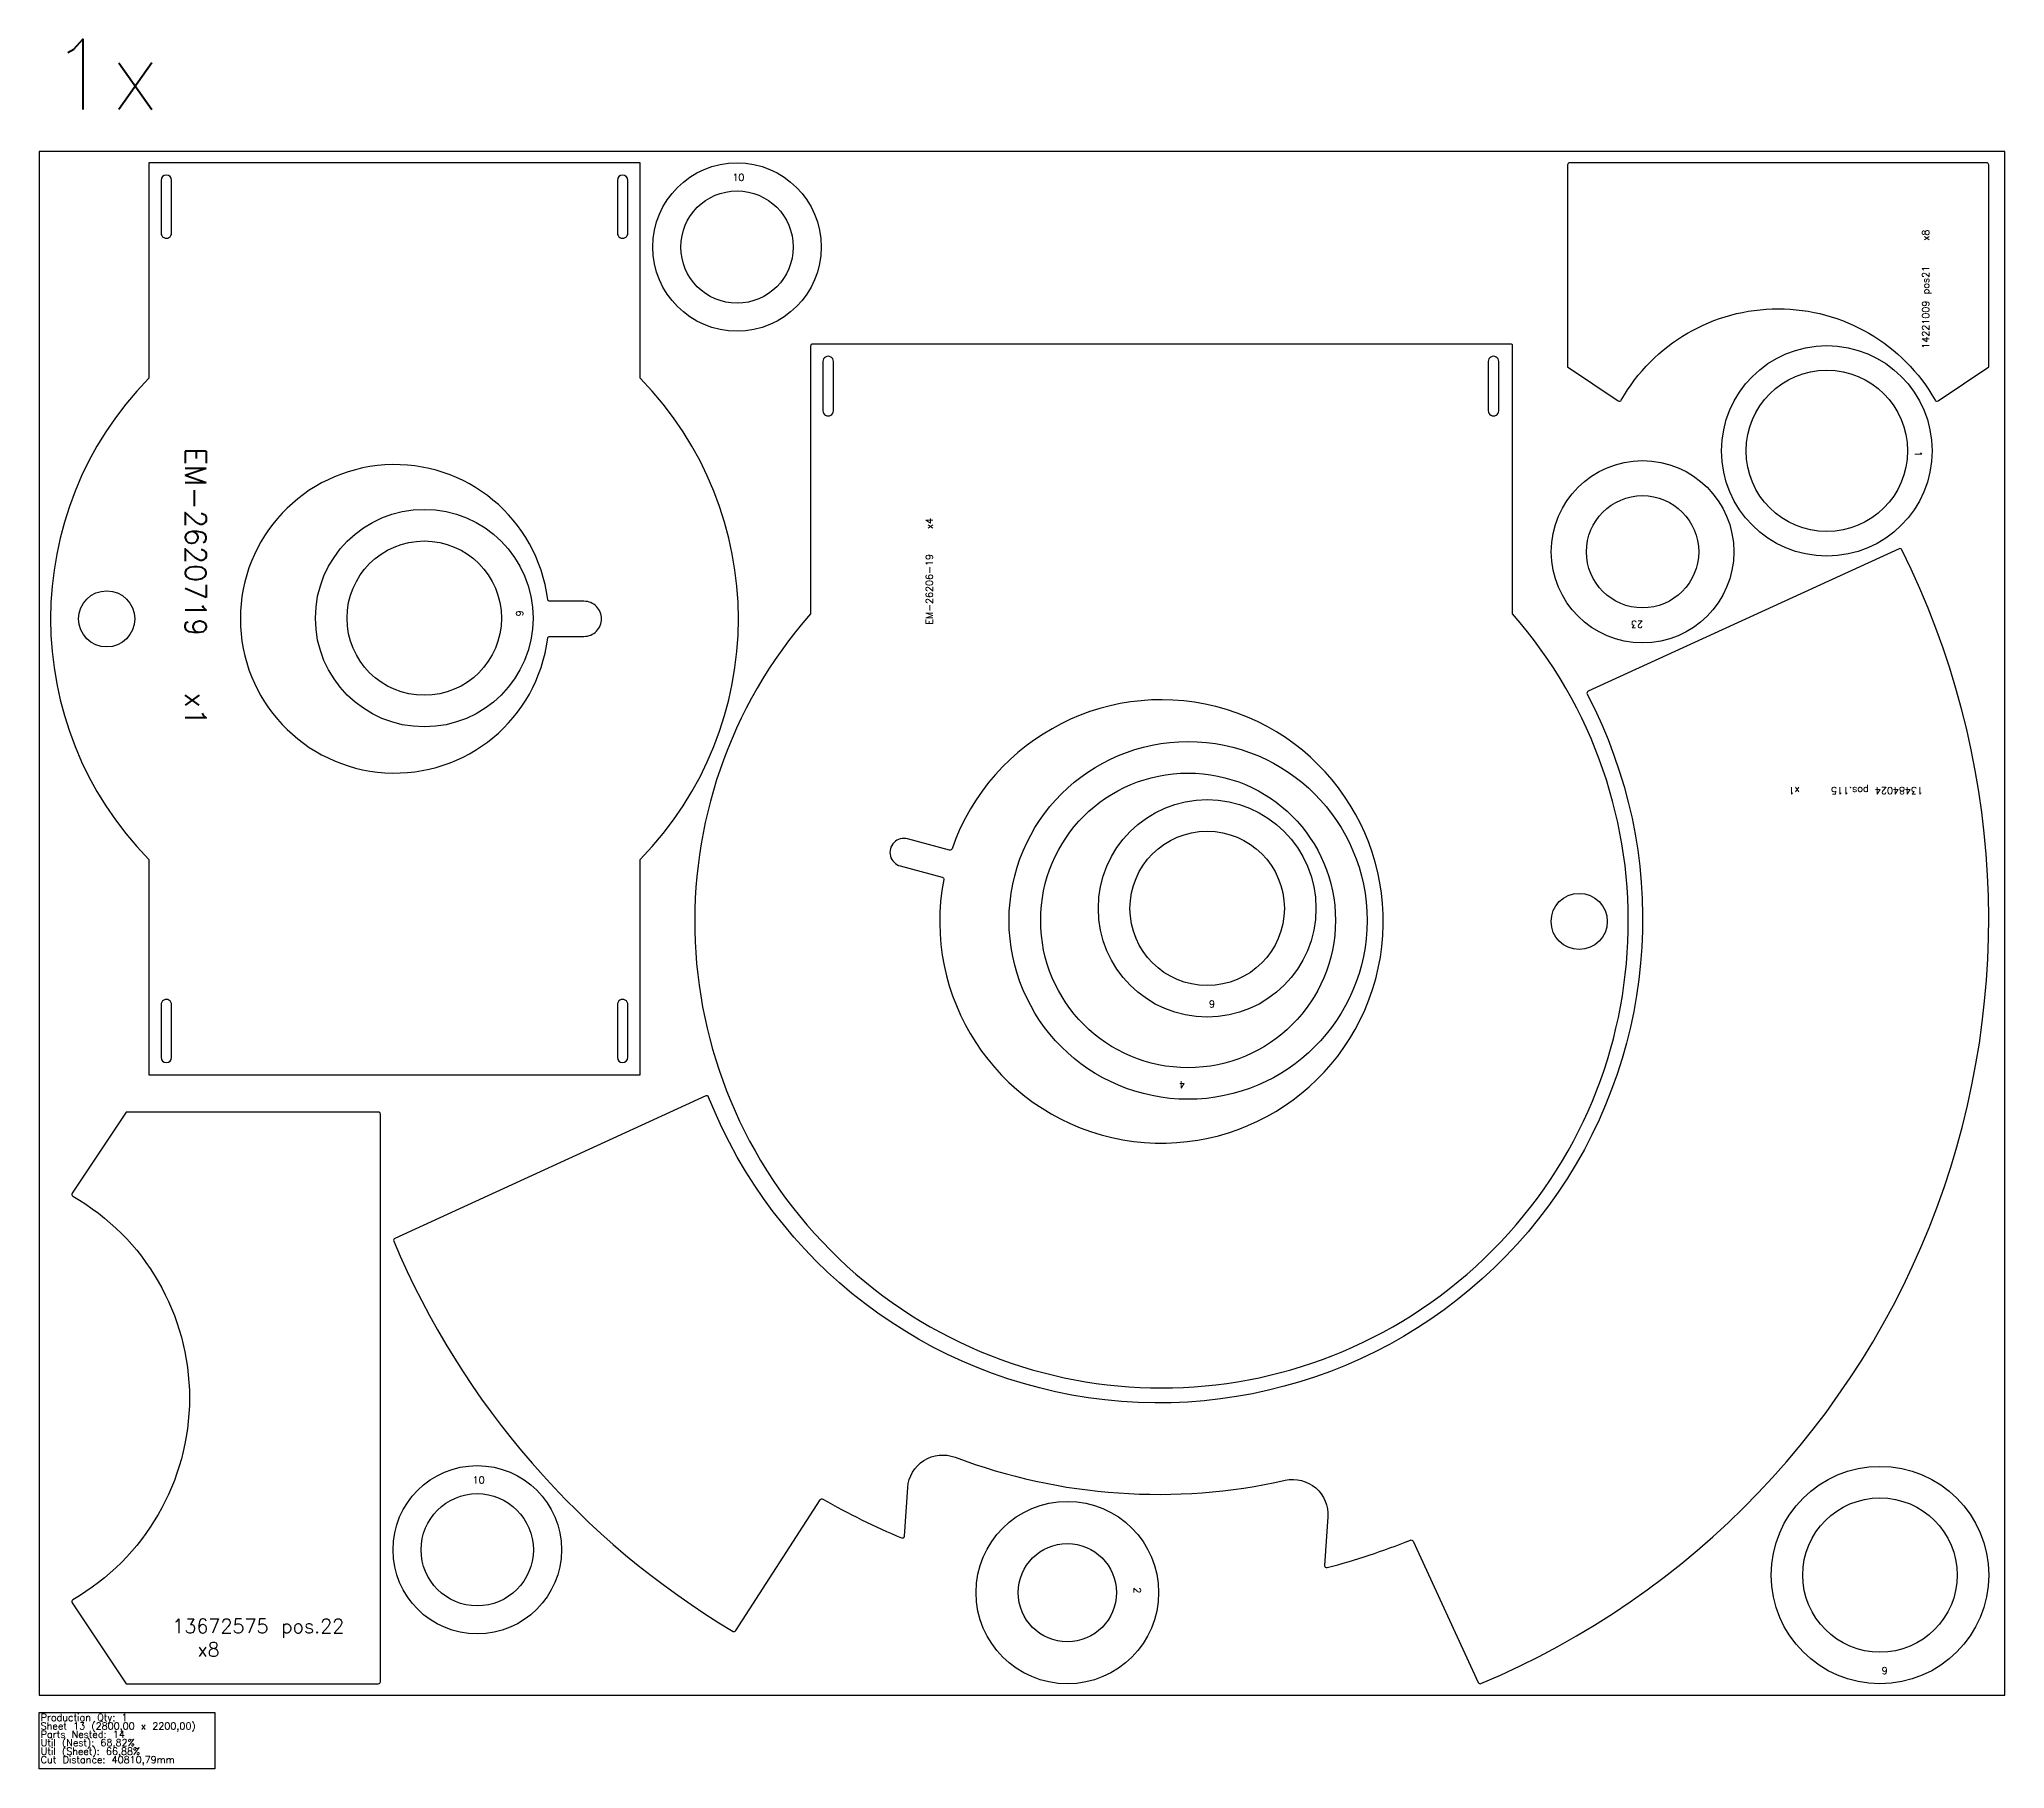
# Model space of a CAD drawing. Header units: millimetres. Extents: x 0 to 68500, y -105 to 2360.
# Drawn here: x 35280 to 38080, y -105 to 2360 of the extents above; entities that cross this region are included whole.
import ezdxf

# ---------------------------------------------------------------- set-up
doc = ezdxf.new("R2010")
doc.units = ezdxf.units.MM
for name, color, linetype in [('--NestedParts--', 7, 'Continuous'), ('sheet', 24, 'Continuous'), ('Stats', 7, 'Continuous'), ('Texto', 7, 'Continuous')]:
    doc.layers.add(name, color=color, linetype=linetype)
doc.styles.get("Standard").update_dxf_attribs({"font": 'txt.shx'})

msp = doc.modelspace()

# ---------------------------------------------------------------- texts
at = {"insert": (35294.8, 2360.1), "char_height": 100, "attachment_point": 1}
msp.add_mtext_dynamic_manual_height_columns('1x', width=283.974, gutter_width=1, heights=[0], dxfattribs=at)
at = {"layer": 'Stats', "color": 60}
for s, p in [('Production Qty: 1', (35282, -37)), ('Sheet 13 (2800,00 x 2200,00)', (35282, -49)), ('Parts Nested: 14', (35282, -61)), ('Util (Nest): 68,82%', (35282, -73)), ('Util (Sheet): 66,88%', (35282, -85)), ('Cut Distance: 40810,79mm', (35282, -97))]:
    msp.add_text(s, height=10, dxfattribs=at).set_placement(p)
at = {"layer": 'Texto', "color": 3, "attachment_point": 1}
for s, insert, char_height, width in [('10', (36267.4, 2168.5), 10, 25.724), ('10', (35897.4, 311.6), 10, 25.724), ('13672575 pos.22    x8', (35469.5, 108.4), 20, 288.466)]:
    msp.add_mtext(s, dxfattribs=dict(at, insert=insert, char_height=char_height, width=width))
for s, insert, char_height, width, rotation in [('14221009 pos21    x8', (37962.2, 1919), 10, 241.542, 90), ('{\\W8.251078; }EM-2620719   x1', (35517.7, 1778), 30, 500.315, 270), ('1', (37962.1, 1773.4), 10, 25.724, 270), ('EM-26206-19    x4', (36542.9, 1525.6), 10, 269.163, 90), ('6', (35969.5, 1546.1), 10, 25.724, 270), ('23', (37564.9, 1521.2), 10, 25.724, 180), ('13484024 pos.115     x1', (37963.7, 1284.3), 10, 373.149, 180), ('6', (36954.9, 980.2), 10, 25.724, 180), ('4', (36912.4, 865.1), 10, 25.724, 180), ('2', (36849.3, 153.6), 10, 25.724, 270), ('6', (37913.4, 29.9), 10, 25.724, 180)]:
    msp.add_mtext(s, dxfattribs=dict(at, insert=insert, char_height=char_height, width=width, rotation=rotation))

# ---------------------------------------------------------------- linework, layer by layer
at = {"layer": '--NestedParts--', "color": 7}
for points in [[(35436, 884), (36136, 884), (36136, 1191.1, 0.408248), (36136, 1876.9), (36136, 2184), (35436, 2184), (35436, 1876.9, 0.408248), (35436, 1191.1)], [(38057.3, 2181, 0.414214), (38054.3, 2184), (37460.3, 2184, 0.414214), (37457.3, 2181), (37457.3, 1893), (37529.5, 1844.8, 0.435642), (37533.8, 1845.8, -0.582391), (37980.8, 1845.8, 0.435642), (37985.1, 1844.8), (38057.3, 1893)], [(35468.5, 2084), (35468.5, 2159, 0.999993), (35453.5, 2159), (35453.5, 2084, 1.000058)], [(36103.5, 2084, 1.000058), (36118.5, 2084), (36118.5, 2159, 0.999993), (36103.5, 2159)], [(36378.8, 1541.2, 2.206869), (37378.8, 1541.2), (37378.8, 1923.7, 0.414214), (37376.8, 1925.7), (36381.8, 1925.7, 0.414214), (36378.8, 1922.7)], [(36396.3, 1900.7), (36396.3, 1830.7, 1.000013), (36411.3, 1830.7), (36411.3, 1900.7, 1.000007)], [(37359.3, 1900.7, 1.000012), (37344.3, 1900.7), (37344.3, 1830.7, 1.000016), (37359.3, 1830.7)], [(36004.3, 1561.6, 15.865542), (36004.3, 1506.4, -0.377803), (36007.2, 1509), (36056, 1509, 0.414214), (36081, 1534), (36081, 1534, 0.414214), (36056, 1559), (36007.2, 1559, -0.377803)], [(36233.5, 852.4, 0.429958), (36229.5, 854.1), (35786.5, 650.9, 0.405054), (35784.9, 647, 0.159759), (36268.3, 90.8, 0.404551), (36272.4, 91.8), (36392.4, 278.4, -0.400506), (36396.4, 279.4, 0.032709), (36508.3, 224.1, 0.5126), (36512.5, 226.6), (36517.3, 295.7, -0.5024), (36584.9, 338.9, 0.146773), (37055, 306.1, -0.5024), (37115.8, 253.8), (37111, 184.8, 0.5126), (37114.8, 181.7, 0.032709), (37233.3, 220.9, -0.400506), (37237.1, 219.4), (37330, 17.8, 0.404551), (37333.9, 16.3, 0.432672), (37933.5, 1632.5, 0.405054), (37929.6, 1633.9), (37486.6, 1430.7, 0.429958), (37485.2, 1426.5, -1.054936)], [(36580.3, 1206.3, -0.393232), (36576.7, 1204.4), (36517, 1220.4, 1.00001), (36506.6, 1181.8), (36566.3, 1165.8, -0.393232), (36568.5, 1162.3, 27.703033)], [(35468.5, 984, 1.000043), (35453.5, 984), (35453.5, 909, 0.999946), (35468.5, 909)], [(36103.5, 984), (36103.5, 909, 0.999946), (36118.5, 909), (36118.5, 984, 1.000043)], [(35326.6, 131.5), (35403.9, 16), (35762.9, 16, 0.414214), (35765.9, 19), (35765.9, 828, 0.414214), (35762.9, 831), (35403.9, 831), (35326.6, 715.5, 0.434137), (35327.6, 711.2, -0.578139), (35327.6, 135.8, 0.434137)]]:
    msp.add_lwpolyline(points, format="xyb", close=True, dxfattribs=at)
for centre, radius in [((36274, 2064), 120), ((36274, 2064), 80), ((37826.6, 1773.4), 150), ((37826.6, 1773.4), 115), ((37564.1, 1629.6), 130), ((37564.1, 1629.6), 80), ((35828.4, 1535), 155), ((35828.4, 1535), 110), ((35376, 1534), 40), ((36916.6, 1104.2), 255), ((36916.6, 1104.2), 210), ((36943.8, 1121.3), 155), ((36943.8, 1121.3), 110), ((37473.8, 1102.7), 40), ((35903.9, 207.1), 120), ((37902.3, 171), 155), ((35903.9, 207.1), 80), ((37902.3, 171), 110), ((36744.6, 146), 130), ((36744.6, 146), 70)]:
    msp.add_circle(centre, radius, dxfattribs=at)
at = {"layer": 'sheet', "color": 7}
msp.add_lwpolyline([(35280, 0), (38080, 0), (38080, 2200), (35280, 2200)], close=True, dxfattribs=at)
at = {"layer": 'Stats', "color": 151}
msp.add_lwpolyline([(35280, -25), (35530, -25), (35530, -105), (35280, -105), (35280, -25)], close=True, dxfattribs=at)

msp.set_redraw_order([(e.dxf.handle, doc.entitydb.next_handle()) for e in msp.query("TEXT MTEXT ATTDEF DIMENSION ARC_DIMENSION")])  # texts and dimensions are drawn at this point

doc.saveas('drawing.dxf')
